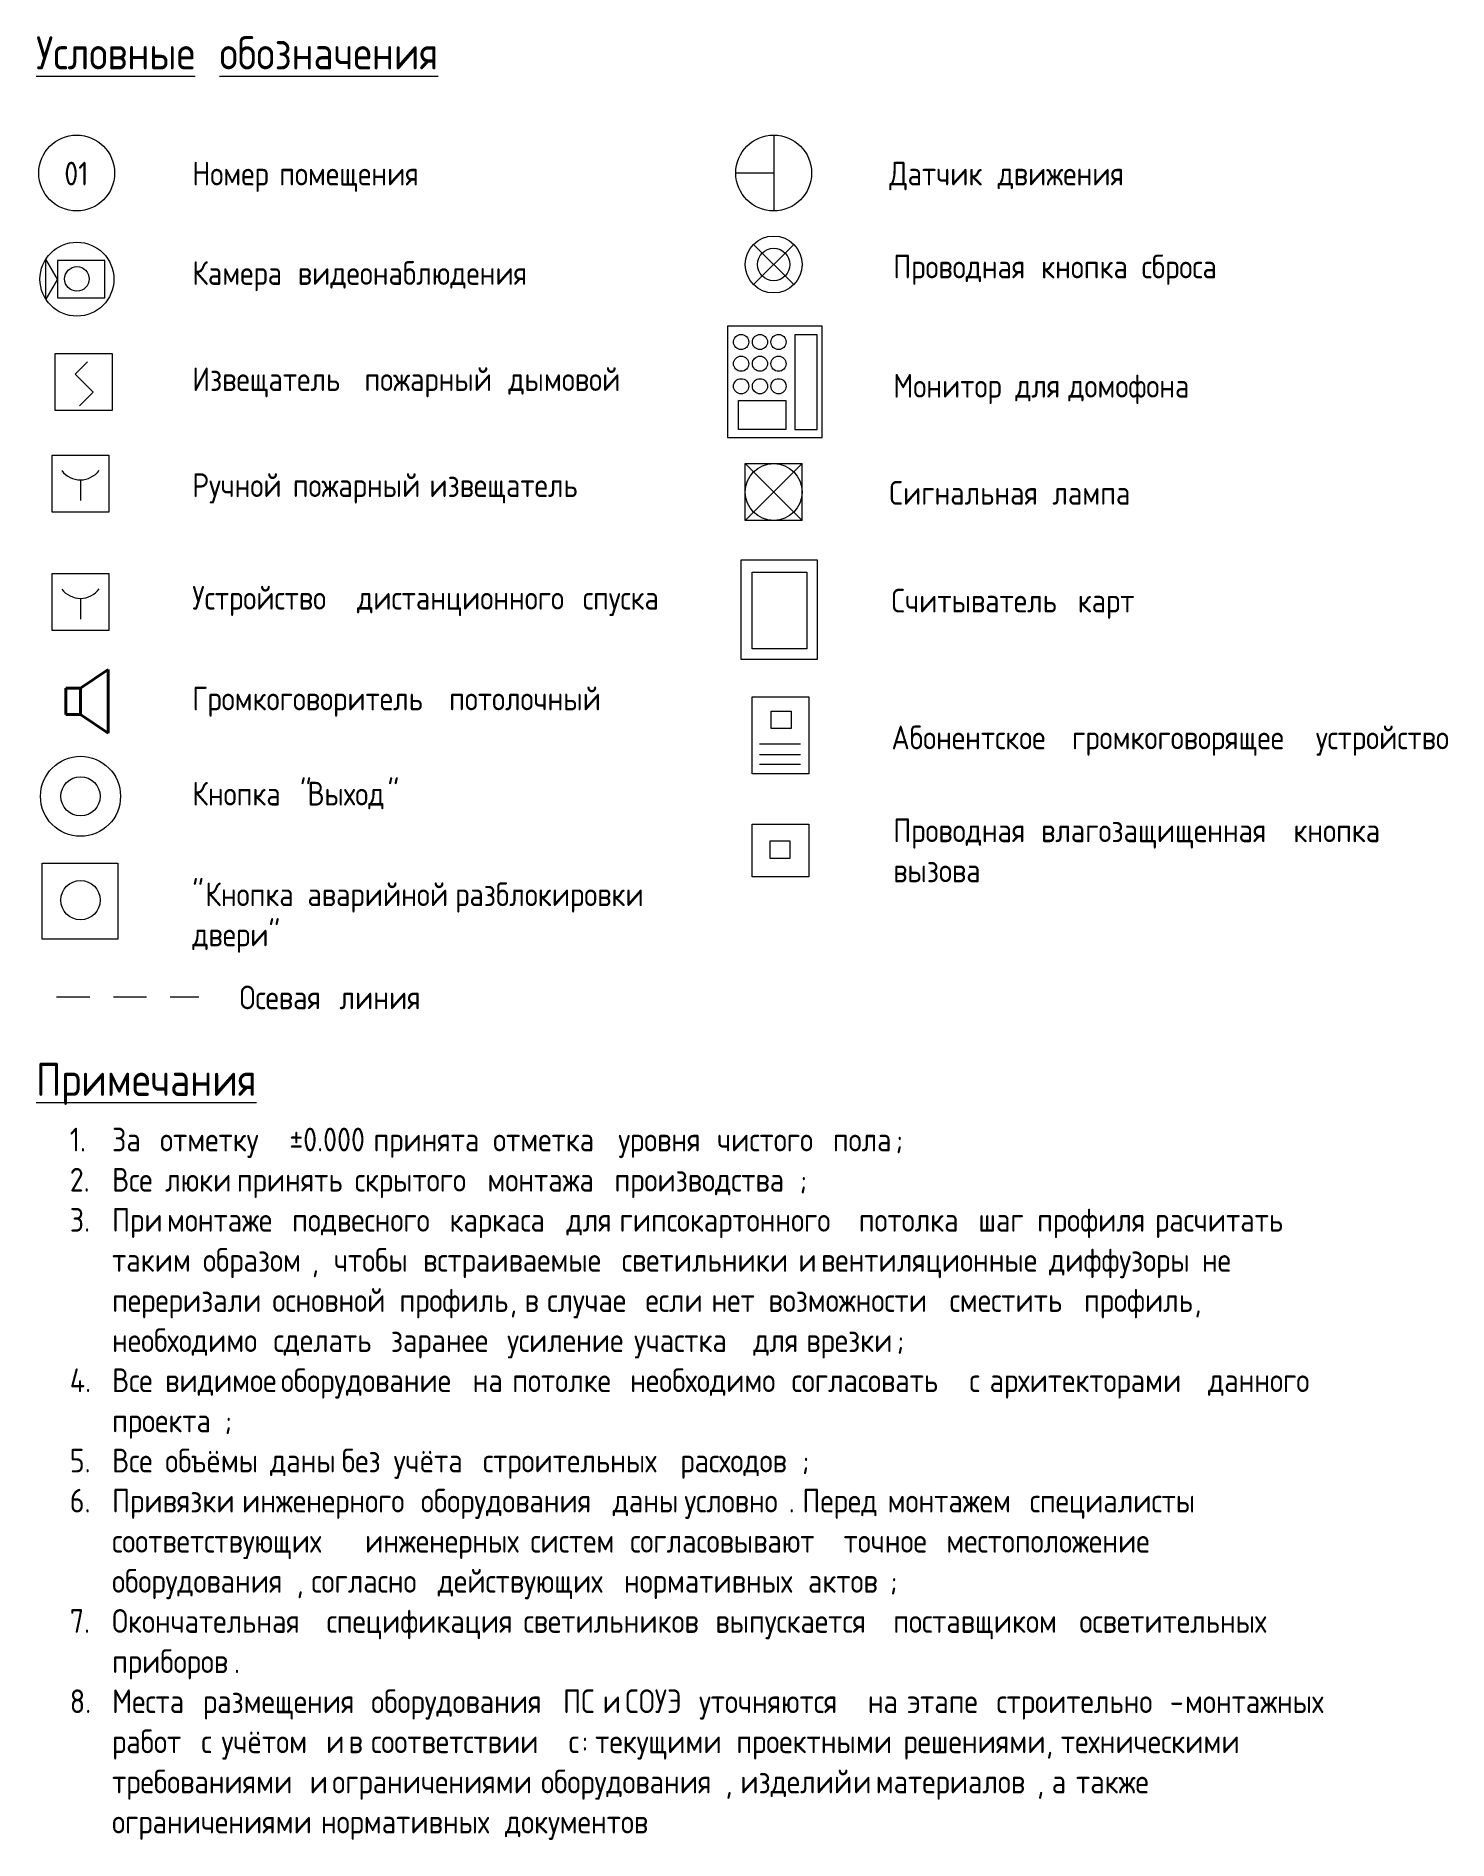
# Model space of a CAD drawing. Header units: millimetres. Extents: x -3917 to 185442, y -8553 to 29000.
# Drawn here: x 38728.3 to 38877.3, y 2999.4 to 3189.7 of the extents above; entities that cross this region are included whole.
import ezdxf

# ---------------------------------------------------------------- set-up
doc = ezdxf.new("R2010")
doc.units = ezdxf.units.MM
doc.linetypes.add('01 Штриховая _4 мм_', pattern=[6, 3.5, -2.5])
for name, color, linetype, lineweight in [('A-DETL', 7, 'Continuous', 9), ('A-DETL-3', 7, '01 Штриховая _4 мм_', 9), ('A-DETL-4', 7, 'Continuous', 40), ('A-DETL-5', 7, 'Continuous', 20), ('G-ANNO-TEXT', 7, 'Continuous', 9)]:
    doc.layers.add(name, color=color, linetype=linetype, lineweight=lineweight)
doc.layers.add('A-DETL-6', color=7, linetype='Continuous', lineweight=9, true_color=0x008040)
doc.styles.add('GOST Common_2', font='GOST_Common.ttf', dxfattribs={"width": 0.9, "height": 3.5})
doc.styles.add('GOST Common_3', font='GOST_Common.ttf', dxfattribs={"width": 0.9, "height": 2.5})

msp = doc.modelspace()

# ---------------------------------------------------------------- texts
at = {"layer": 'G-ANNO-TEXT', "attachment_point": 1}
for s, insert, char_height, width, style in [('\\LУсловные', (38728.33, 3189.7), 3.5, 22.1506, 'GOST Common_2'), ('\\L\\fGOST Common|b0|i0|c204|p34|;\\W.9;\\L ', (38746.61, 3189.7), 3.5, 1.2987, 'GOST Common_2'), ('\\Lобозначения', (38747.68, 3189.7), 3.5, 30.1595, 'GOST Common_2'), ('01', (38731.31, 3176.46), 2.5, 3.319, 'GOST Common_3'), ('Номер', (38744.81, 3176.46), 2.5, 10.1734, 'GOST Common_3'), ('\\fGOST Common|b0|i0|c204|p34|;\\W.9; ', (38753.21, 3176.46), 2.5, 0.938, 'GOST Common_3'), ('помещения', (38753.98, 3176.46), 2.5, 18.543, 'GOST Common_3'), ('Датчик', (38818.33, 3176.46), 2.5, 12.9152, 'GOST Common_3'), ('\\fGOST Common|b0|i0|c204|p34|;\\W.9; ', (38828.99, 3176.46), 2.5, 0.938, 'GOST Common_3'), ('движения', (38829.76, 3176.46), 2.5, 16.0899, 'GOST Common_3'), ('Камера', (38744.81, 3165.97), 2.5, 12.5544, 'GOST Common_3'), ('\\fGOST Common|b0|i0|c204|p34|;\\W.9; ', (38755.17, 3165.97), 2.5, 0.938, 'GOST Common_3'), ('видеонаблюдения', (38755.94, 3165.97), 2.5, 29.8709, 'GOST Common_3'), ('Проводная', (38818.75, 3166.65), 2.5, 17.9658, 'GOST Common_3'), ('\\fGOST Common|b0|i0|c204|p34|;\\W.9; ', (38833.58, 3166.65), 2.5, 0.938, 'GOST Common_3'), ('кнопка', (38834.35, 3166.65), 2.5, 11.9051, 'GOST Common_3'), ('\\fGOST Common|b0|i0|c204|p34|;\\W.9; ', (38844.17, 3166.65), 2.5, 0.938, 'GOST Common_3'), ('сброса', (38844.95, 3166.65), 2.5, 11.3278, 'GOST Common_3'), ('\\fGOST Common|b0|i0|c204|p34|;\\W.9; ', (38744.81, 3161.74), 2.5, 0.938, 'GOST Common_3'), ('Извещатель', (38744.81, 3154.77), 2.5, 21.0683, 'GOST Common_3'), ('\\fGOST Common|b0|i0|c204|p34|;\\W.9; ', (38762.19, 3154.77), 2.5, 0.938, 'GOST Common_3'), ('пожарный', (38762.97, 3154.77), 2.5, 16.5228, 'GOST Common_3'), ('дымовой', (38778.15, 3154.77), 2.5, 14.0696, 'GOST Common_3'), ('Монитор', (38818.75, 3154.07), 2.5, 14.6468, 'GOST Common_3'), ('\\fGOST Common|b0|i0|c204|p34|;\\W.9; ', (38830.84, 3154.07), 2.5, 0.938, 'GOST Common_3'), ('\\fGOST Common|b0|i0|c204|p34|;\\W.9; ', (38836.43, 3154.07), 2.5, 0.938, 'GOST Common_3'), ('домофона', (38837.21, 3154.07), 2.5, 16.5228, 'GOST Common_3'), ('для', (38831.61, 3154.07), 2.5, 5.8443, 'GOST Common_3'), ('Ручной', (38744.81, 3143.58), 2.5, 11.9051, 'GOST Common_3'), ('\\fGOST Common|b0|i0|c204|p34|;\\W.9; ', (38754.63, 3143.58), 2.5, 0.938, 'GOST Common_3'), ('пожарный', (38755.41, 3143.58), 2.5, 16.5228, 'GOST Common_3'), ('\\fGOST Common|b0|i0|c204|p34|;\\W.9; ', (38769.04, 3143.58), 2.5, 0.938, 'GOST Common_3'), ('извещатель', (38769.81, 3143.58), 2.5, 20.8519, 'GOST Common_3'), ('\\fGOST Common|b0|i0|c204|p34|;\\W.9; ', (38787.02, 3143.58), 2.5, 0.938, 'GOST Common_3'), ('Сигнальная', (38818.33, 3142.77), 2.5, 19.9139, 'GOST Common_3'), ('\\fGOST Common|b0|i0|c204|p34|;\\W.9; ', (38834.76, 3142.77), 2.5, 0.938, 'GOST Common_3'), ('лампа', (38835.54, 3142.77), 2.5, 10.3899, 'GOST Common_3'), ('Устройство', (38744.81, 3131.7), 2.5, 20.1304, 'GOST Common_3'), ('\\fGOST Common|b0|i0|c204|p34|;\\W.9; ', (38761.42, 3131.7), 2.5, 0.938, 'GOST Common_3'), ('\\fGOST Common|b0|i0|c204|p34|;\\W.9; ', (38785.23, 3131.7), 2.5, 0.938, 'GOST Common_3'), ('Считыватель', (38818.56, 3131.4), 2.5, 22.8721, 'GOST Common_3'), ('\\fGOST Common|b0|i0|c204|p34|;\\W.9; ', (38837.44, 3131.4), 2.5, 0.938, 'GOST Common_3'), ('дистанционного', (38762.19, 3131.7), 2.5, 27.9228, 'GOST Common_3'), ('спуска', (38786.01, 3131.7), 2.5, 11.3278, 'GOST Common_3'), ('карт', (38838.21, 3131.4), 2.5, 8.5139, 'GOST Common_3'), ('Громкоговоритель', (38744.81, 3121.07), 2.5, 31.8911, 'GOST Common_3'), ('\\fGOST Common|b0|i0|c204|p34|;\\W.9; ', (38771.12, 3121.07), 2.5, 0.938, 'GOST Common_3'), ('потолочный', (38771.9, 3121.07), 2.5, 20.2025, 'GOST Common_3'), ('Абонентское', (38818.56, 3116.96), 2.5, 22.1506, 'GOST Common_3'), ('\\fGOST Common|b0|i0|c204|p34|;\\W.9; ', (38836.84, 3116.96), 2.5, 0.938, 'GOST Common_3'), ('громкоговорящее', (38837.61, 3116.96), 2.5, 30.2316, 'GOST Common_3'), ('\\fGOST Common|b0|i0|c204|p34|;\\W.9; ', (38862.56, 3116.96), 2.5, 0.938, 'GOST Common_3'), ('устройство', (38863.33, 3116.96), 2.5, 19.9139, 'GOST Common_3'), ('Кнопка', (38744.81, 3111.03), 2.5, 12.1215, 'GOST Common_3'), (' "', (38754.81, 3111.03), 2.5, 2.5975, 'GOST Common_3'), ('Выход', (38756.96, 3111.03), 2.5, 10.2456, 'GOST Common_3'), ('\\fGOST Common|b0|i0|c204|p34|;\\W.9;"', (38765.41, 3111.03), 2.5, 1.6595, 'GOST Common_3'), ('Проводная', (38818.75, 3107.16), 2.5, 17.9658, 'GOST Common_3'), ('\\fGOST Common|b0|i0|c204|p34|;\\W.9; ', (38833.58, 3107.16), 2.5, 0.938, 'GOST Common_3'), ('влагозащищенная', (38834.35, 3107.16), 2.5, 31.3139, 'GOST Common_3'), ('\\fGOST Common|b0|i0|c204|p34|;\\W.9; ', (38860.19, 3107.16), 2.5, 0.938, 'GOST Common_3'), ('кнопка', (38860.96, 3107.16), 2.5, 11.9051, 'GOST Common_3'), ('\\fGOST Common|b0|i0|c204|p34|;\\W.9; ', (38870.78, 3107.16), 2.5, 0.938, 'GOST Common_3'), ('\\fGOST Common|b0|i0|c204|p34|;\\W.9;"', (38744.81, 3100.41), 2.5, 1.6595, 'GOST Common_3'), ('вызова', (38818.75, 3102.93), 2.5, 11.9772, 'GOST Common_3'), ('Кнопка', (38746.18, 3100.41), 2.5, 12.1215, 'GOST Common_3'), ('\\fGOST Common|b0|i0|c204|p34|;\\W.9; ', (38756.18, 3100.41), 2.5, 0.938, 'GOST Common_3'), ('аварийной', (38756.96, 3100.41), 2.5, 17.9658, 'GOST Common_3'), ('\\fGOST Common|b0|i0|c204|p34|;\\W.9; ', (38771.78, 3100.41), 2.5, 0.938, 'GOST Common_3'), ('разблокировки', (38772.55, 3100.41), 2.5, 25.3975, 'GOST Common_3'), ('\\fGOST Common|b0|i0|c204|p34|;\\W.9; ', (38793.51, 3100.41), 2.5, 0.938, 'GOST Common_3'), ('двери', (38744.81, 3096.17), 2.5, 9.7405, 'GOST Common_3'), ('\\fGOST Common|b0|i0|c204|p34|;\\W.9;"', (38752.85, 3096.17), 2.5, 1.6595, 'GOST Common_3'), ('Осевая', (38749.79, 3089.53), 2.5, 11.8329, 'GOST Common_3'), ('\\fGOST Common|b0|i0|c204|p34|;\\W.9; ', (38759.55, 3089.53), 2.5, 0.938, 'GOST Common_3'), ('линия', (38760.33, 3089.53), 2.5, 9.7405, 'GOST Common_3'), ('\\LПримечания', (38728.33, 3081.38), 3.5, 28.4278, 'GOST Common_2'), ('1.', (38731.89, 3074.53), 2.5, 5.4117, 'GOST Common_3'), ('За', (38736.35, 3074.53), 2.5, 4.257, 'GOST Common_3'), (' ±0.000 ', (38753.68, 3074.53), 2.5, 12.4101, 'GOST Common_3'), ('\\fGOST Common|b0|i0|c204|p34|;\\W.9; ', (38775.76, 3074.53), 2.5, 0.938, 'GOST Common_3'), ('\\fGOST Common|b0|i0|c204|p34|;\\W.9; ', (38788.98, 3074.53), 2.5, 0.938, 'GOST Common_3'), ('\\fGOST Common|b0|i0|c204|p34|;\\W.9; ', (38799.4, 3074.53), 2.5, 0.938, 'GOST Common_3'), ('\\fGOST Common|b0|i0|c204|p34|;\\W.9; ', (38811.6, 3074.53), 2.5, 0.938, 'GOST Common_3'), ('отметку', (38741.41, 3074.53), 2.5, 14.8633, 'GOST Common_3'), ('принята', (38763.92, 3074.53), 2.5, 14.3582, 'GOST Common_3'), ('отметка', (38776.54, 3074.53), 2.5, 15.0797, 'GOST Common_3'), ('уровня', (38789.75, 3074.53), 2.5, 11.6886, 'GOST Common_3'), ('чистого', (38800.17, 3074.53), 2.5, 13.8532, 'GOST Common_3'), ('пола', (38812.38, 3074.53), 2.5, 8.0089, 'GOST Common_3'), ('\\fGOST Common|b0|i0|c204|p34|;\\W.9;;', (38818.98, 3074.53), 2.5, 0.938, 'GOST Common_3'), ('2.', (38731.89, 3070.29), 2.5, 5.4117, 'GOST Common_3'), ('Все', (38736.35, 3070.29), 2.5, 5.8443, 'GOST Common_3'), ('\\fGOST Common|b0|i0|c204|p34|;\\W.9; ', (38741.18, 3070.29), 2.5, 0.938, 'GOST Common_3'), ('\\fGOST Common|b0|i0|c204|p34|;\\W.9; ', (38748.74, 3070.29), 2.5, 0.938, 'GOST Common_3'), ('\\fGOST Common|b0|i0|c204|p34|;\\W.9; ', (38761.18, 3070.29), 2.5, 0.938, 'GOST Common_3'), ('\\fGOST Common|b0|i0|c204|p34|;\\W.9; ', (38775.17, 3070.29), 2.5, 0.938, 'GOST Common_3'), ('\\fGOST Common|b0|i0|c204|p34|;\\W.9; ', (38788.56, 3070.29), 2.5, 0.938, 'GOST Common_3'), ('люки', (38741.95, 3070.29), 2.5, 8.2253, 'GOST Common_3'), ('принять', (38749.51, 3070.29), 2.5, 14.1418, 'GOST Common_3'), ('скрытого', (38761.95, 3070.29), 2.5, 16.0177, 'GOST Common_3'), ('монтажа', (38775.94, 3070.29), 2.5, 15.2962, 'GOST Common_3'), ('производства', (38789.34, 3070.29), 2.5, 23.6658, 'GOST Common_3'), ('\\fGOST Common|b0|i0|c204|p34|;\\W.9;;', (38808.86, 3070.29), 2.5, 0.938, 'GOST Common_3'), ('3.', (38731.89, 3066.06), 2.5, 5.4117, 'GOST Common_3'), ('При', (38736.35, 3066.06), 2.5, 6.0608, 'GOST Common_3'), ('\\fGOST Common|b0|i0|c204|p34|;\\W.9; ', (38741.35, 3066.06), 2.5, 0.938, 'GOST Common_3'), ('монтаже', (38742.13, 3066.06), 2.5, 15.0797, 'GOST Common_3'), ('\\fGOST Common|b0|i0|c204|p34|;\\W.9; ', (38754.57, 3066.06), 2.5, 0.938, 'GOST Common_3'), ('подвесного', (38755.34, 3066.06), 2.5, 19.1924, 'GOST Common_3'), ('\\fGOST Common|b0|i0|c204|p34|;\\W.9; ', (38771.18, 3066.06), 2.5, 0.938, 'GOST Common_3'), ('каркаса', (38771.95, 3066.06), 2.5, 13.9975, 'GOST Common_3'), ('\\fGOST Common|b0|i0|c204|p34|;\\W.9; ', (38783.5, 3066.06), 2.5, 0.938, 'GOST Common_3'), ('для', (38784.28, 3066.06), 2.5, 5.8443, 'GOST Common_3'), ('\\fGOST Common|b0|i0|c204|p34|;\\W.9; ', (38789.1, 3066.06), 2.5, 0.938, 'GOST Common_3'), ('гипсокартонного', (38789.87, 3066.06), 2.5, 29.6544, 'GOST Common_3'), ('\\fGOST Common|b0|i0|c204|p34|;\\W.9; ', (38814.34, 3066.06), 2.5, 0.938, 'GOST Common_3'), ('потолка', (38815.11, 3066.06), 2.5, 14.3582, 'GOST Common_3'), ('\\fGOST Common|b0|i0|c204|p34|;\\W.9; ', (38826.96, 3066.06), 2.5, 0.938, 'GOST Common_3'), ('шаг', (38827.73, 3066.06), 2.5, 6.5658, 'GOST Common_3'), ('\\fGOST Common|b0|i0|c204|p34|;\\W.9; ', (38833.15, 3066.06), 2.5, 0.938, 'GOST Common_3'), ('профиля', (38833.93, 3066.06), 2.5, 14.1418, 'GOST Common_3'), ('\\fGOST Common|b0|i0|c204|p34|;\\W.9; ', (38845.59, 3066.06), 2.5, 0.938, 'GOST Common_3'), ('расчитать', (38846.37, 3066.06), 2.5, 18.6873, 'GOST Common_3'), ('\\fGOST Common|b0|i0|c204|p34|;\\W.9; ', (38861.79, 3066.06), 2.5, 0.938, 'GOST Common_3'), ('таким', (38736.35, 3061.83), 2.5, 10.6785, 'GOST Common_3'), ('\\fGOST Common|b0|i0|c204|p34|;\\W.9; ', (38745.16, 3061.83), 2.5, 0.938, 'GOST Common_3'), ('образом', (38745.94, 3061.83), 2.5, 13.9253, 'GOST Common_3'), ('чтобы', (38759.75, 3061.83), 2.5, 10.462, 'GOST Common_3'), ('\\fGOST Common|b0|i0|c204|p34|;\\W.9; ', (38768.38, 3061.83), 2.5, 0.938, 'GOST Common_3'), ('встраиваемые', (38769.16, 3061.83), 2.5, 24.4595, 'GOST Common_3'), ('\\fGOST Common|b0|i0|c204|p34|;\\W.9; ', (38789.34, 3061.83), 2.5, 0.938, 'GOST Common_3'), ('светильники', (38790.11, 3061.83), 2.5, 21.6456, 'GOST Common_3'), ('\\fGOST Common|b0|i0|c204|p34|;\\W.9; ', (38807.97, 3061.83), 2.5, 0.938, 'GOST Common_3'), ('\\fGOST Common|b0|i0|c204|p34|;\\W.9;и', (38808.74, 3061.83), 2.5, 1.9481, 'GOST Common_3'), ('\\fGOST Common|b0|i0|c204|p34|;\\W.9; ', (38810.35, 3061.83), 2.5, 0.938, 'GOST Common_3'), ('вентиляционные', (38811.13, 3061.83), 2.5, 28.2114, 'GOST Common_3'), ('\\fGOST Common|b0|i0|c204|p34|;\\W.9; ', (38834.4, 3061.83), 2.5, 0.938, 'GOST Common_3'), ('диффузоры', (38835.18, 3061.83), 2.5, 18.6152, 'GOST Common_3'), ('\\fGOST Common|b0|i0|c204|p34|;\\W.9; ', (38850.53, 3061.83), 2.5, 0.938, 'GOST Common_3'), ('не', (38851.31, 3061.83), 2.5, 3.8962, 'GOST Common_3'), ('\\fGOST Common|b0|i0|c204|p34|;\\W.9; ', (38854.52, 3061.83), 2.5, 0.938, 'GOST Common_3'), (',  ', (38757.43, 3061.83), 2.5, 2.8139, 'GOST Common_3'), ('переризали', (38736.35, 3057.59), 2.5, 19.5532, 'GOST Common_3'), ('\\fGOST Common|b0|i0|c204|p34|;\\W.9; ', (38752.49, 3057.59), 2.5, 0.938, 'GOST Common_3'), ('основной', (38753.26, 3057.59), 2.5, 15.2962, 'GOST Common_3'), ('\\fGOST Common|b0|i0|c204|p34|;\\W.9; ', (38765.88, 3057.59), 2.5, 0.938, 'GOST Common_3'), ('профиль', (38766.66, 3057.59), 2.5, 14.1418, 'GOST Common_3'), ('\\fGOST Common|b0|i0|c204|p34|;\\W.9; ', (38781.48, 3057.59), 2.5, 0.938, 'GOST Common_3'), ('\\fGOST Common|b0|i0|c204|p34|;\\W.9; ', (38791.84, 3057.59), 2.5, 0.938, 'GOST Common_3'), ('\\fGOST Common|b0|i0|c204|p34|;\\W.9; ', (38798.8, 3057.59), 2.5, 0.938, 'GOST Common_3'), ('\\fGOST Common|b0|i0|c204|p34|;\\W.9; ', (38804.81, 3057.59), 2.5, 0.938, 'GOST Common_3'), ('возможности', (38805.59, 3057.59), 2.5, 22.2228, 'GOST Common_3'), ('\\fGOST Common|b0|i0|c204|p34|;\\W.9; ', (38823.92, 3057.59), 2.5, 0.938, 'GOST Common_3'), ('\\fGOST Common|b0|i0|c204|p34|;\\W.9; ', (38838.09, 3057.59), 2.5, 0.938, 'GOST Common_3'), ('профиль', (38838.87, 3057.59), 2.5, 14.1418, 'GOST Common_3'), (', ', (38778.32, 3057.59), 2.5, 1.8759, 'GOST Common_3'), ('\\fGOST Common|b0|i0|c204|p34|;\\W.9;в', (38779.87, 3057.59), 2.5, 1.9481, 'GOST Common_3'), ('случае', (38782.25, 3057.59), 2.5, 11.6165, 'GOST Common_3'), ('если', (38792.61, 3057.59), 2.5, 7.5038, 'GOST Common_3'), ('нет', (38799.58, 3057.59), 2.5, 6.3494, 'GOST Common_3'), ('сместить', (38824.7, 3057.59), 2.5, 16.2342, 'GOST Common_3'), (', ', (38850.53, 3057.59), 2.5, 1.8759, 'GOST Common_3'), ('необходимо', (38736.35, 3053.36), 2.5, 19.6975, 'GOST Common_3'), ('\\fGOST Common|b0|i0|c204|p34|;\\W.9; ', (38752.61, 3053.36), 2.5, 0.938, 'GOST Common_3'), ('\\fGOST Common|b0|i0|c204|p34|;\\W.9; ', (38764.99, 3053.36), 2.5, 0.938, 'GOST Common_3'), ('\\fGOST Common|b0|i0|c204|p34|;\\W.9; ', (38777.25, 3053.36), 2.5, 0.938, 'GOST Common_3'), ('\\fGOST Common|b0|i0|c204|p34|;\\W.9; ', (38790.65, 3053.36), 2.5, 0.938, 'GOST Common_3'), ('\\fGOST Common|b0|i0|c204|p34|;\\W.9; ', (38803.21, 3053.36), 2.5, 0.938, 'GOST Common_3'), ('\\fGOST Common|b0|i0|c204|p34|;\\W.9; ', (38808.8, 3053.36), 2.5, 0.938, 'GOST Common_3'), ('сделать', (38753.38, 3053.36), 2.5, 14.0696, 'GOST Common_3'), ('заранее', (38765.76, 3053.36), 2.5, 13.9253, 'GOST Common_3'), ('усиление', (38778.03, 3053.36), 2.5, 15.2962, 'GOST Common_3'), ('участка', (38791.42, 3053.36), 2.5, 14.2861, 'GOST Common_3'), ('для', (38803.98, 3053.36), 2.5, 5.8443, 'GOST Common_3'), ('врезки', (38809.58, 3053.36), 2.5, 11.5443, 'GOST Common_3'), ('\\fGOST Common|b0|i0|c204|p34|;\\W.9;;', (38819.1, 3053.36), 2.5, 0.938, 'GOST Common_3'), ('4.', (38731.89, 3049.13), 2.5, 5.4117, 'GOST Common_3'), ('Все', (38736.35, 3049.13), 2.5, 5.8443, 'GOST Common_3'), ('\\fGOST Common|b0|i0|c204|p34|;\\W.9; ', (38741.18, 3049.13), 2.5, 0.938, 'GOST Common_3'), ('видимое', (38741.95, 3049.13), 2.5, 13.8532, 'GOST Common_3'), ('\\fGOST Common|b0|i0|c204|p34|;\\W.9; ', (38753.38, 3049.13), 2.5, 0.938, 'GOST Common_3'), ('оборудование', (38754.15, 3049.13), 2.5, 23.5937, 'GOST Common_3'), ('\\fGOST Common|b0|i0|c204|p34|;\\W.9; ', (38773.62, 3049.13), 2.5, 0.938, 'GOST Common_3'), ('на', (38774.39, 3049.13), 2.5, 4.1127, 'GOST Common_3'), ('\\fGOST Common|b0|i0|c204|p34|;\\W.9; ', (38777.79, 3049.13), 2.5, 0.938, 'GOST Common_3'), ('потолке', (38778.56, 3049.13), 2.5, 14.1418, 'GOST Common_3'), ('\\fGOST Common|b0|i0|c204|p34|;\\W.9; ', (38790.23, 3049.13), 2.5, 0.938, 'GOST Common_3'), ('необходимо', (38791, 3049.13), 2.5, 19.6975, 'GOST Common_3'), ('\\fGOST Common|b0|i0|c204|p34|;\\W.9; ', (38807.26, 3049.13), 2.5, 0.938, 'GOST Common_3'), ('согласовать', (38808.03, 3049.13), 2.5, 21.7899, 'GOST Common_3'), ('\\fGOST Common|b0|i0|c204|p34|;\\W.9; ', (38826.01, 3049.13), 2.5, 0.938, 'GOST Common_3'), ('\\fGOST Common|b0|i0|c204|p34|;\\W.9;с', (38826.78, 3049.13), 2.5, 1.6595, 'GOST Common_3'), ('\\fGOST Common|b0|i0|c204|p34|;\\W.9; ', (38828.15, 3049.13), 2.5, 0.938, 'GOST Common_3'), ('архитекторами', (38828.92, 3049.13), 2.5, 26.9848, 'GOST Common_3'), ('\\fGOST Common|b0|i0|c204|p34|;\\W.9; ', (38851.19, 3049.13), 2.5, 0.938, 'GOST Common_3'), ('данного', (38851.96, 3049.13), 2.5, 13.8532, 'GOST Common_3'), ('\\fGOST Common|b0|i0|c204|p34|;\\W.9; ', (38863.39, 3049.13), 2.5, 0.938, 'GOST Common_3'), ('проекта', (38736.35, 3044.89), 2.5, 14.3582, 'GOST Common_3'), ('\\fGOST Common|b0|i0|c204|p34|;\\W.9;;', (38748.2, 3044.89), 2.5, 0.938, 'GOST Common_3'), ('5.', (38731.89, 3040.66), 2.5, 5.4117, 'GOST Common_3'), ('Все', (38736.35, 3040.66), 2.5, 5.8443, 'GOST Common_3'), ('\\fGOST Common|b0|i0|c204|p34|;\\W.9; ', (38741.18, 3040.66), 2.5, 0.938, 'GOST Common_3'), ('объёмы', (38741.95, 3040.66), 2.5, 12.4823, 'GOST Common_3'), ('\\fGOST Common|b0|i0|c204|p34|;\\W.9; ', (38752.25, 3040.66), 2.5, 0.938, 'GOST Common_3'), ('даны', (38753.02, 3040.66), 2.5, 8.2253, 'GOST Common_3'), ('\\fGOST Common|b0|i0|c204|p34|;\\W.9; ', (38759.81, 3040.66), 2.5, 0.938, 'GOST Common_3'), ('без', (38760.58, 3040.66), 2.5, 5.7, 'GOST Common_3'), ('\\fGOST Common|b0|i0|c204|p34|;\\W.9; ', (38765.29, 3040.66), 2.5, 0.938, 'GOST Common_3'), ('учёта', (38766.06, 3040.66), 2.5, 10.462, 'GOST Common_3'), ('\\fGOST Common|b0|i0|c204|p34|;\\W.9; ', (38774.69, 3040.66), 2.5, 0.938, 'GOST Common_3'), ('строительных', (38775.47, 3040.66), 2.5, 24.3152, 'GOST Common_3'), ('\\fGOST Common|b0|i0|c204|p34|;\\W.9; ', (38795.53, 3040.66), 2.5, 0.938, 'GOST Common_3'), ('расходов', (38796.3, 3040.66), 2.5, 15.5127, 'GOST Common_3'), ('\\fGOST Common|b0|i0|c204|p34|;\\W.9;;', (38809.1, 3040.66), 2.5, 0.938, 'GOST Common_3'), ('6.', (38731.89, 3036.43), 2.5, 5.4117, 'GOST Common_3'), ('Привязки', (38736.35, 3036.43), 2.5, 15.657, 'GOST Common_3'), ('\\fGOST Common|b0|i0|c204|p34|;\\W.9; ', (38749.27, 3036.43), 2.5, 0.938, 'GOST Common_3'), ('\\fGOST Common|b0|i0|c204|p34|;\\W.9; ', (38768.14, 3036.43), 2.5, 0.938, 'GOST Common_3'), ('оборудования', (38768.92, 3036.43), 2.5, 23.5937, 'GOST Common_3'), ('\\fGOST Common|b0|i0|c204|p34|;\\W.9; ', (38788.38, 3036.43), 2.5, 0.938, 'GOST Common_3'), ('\\fGOST Common|b0|i0|c204|p34|;\\W.9; ', (38795.94, 3036.43), 2.5, 0.938, 'GOST Common_3'), ('Перед', (38809.16, 3036.43), 2.5, 9.957, 'GOST Common_3'), ('\\fGOST Common|b0|i0|c204|p34|;\\W.9; ', (38817.38, 3036.43), 2.5, 0.938, 'GOST Common_3'), ('\\fGOST Common|b0|i0|c204|p34|;\\W.9; ', (38832.38, 3036.43), 2.5, 0.938, 'GOST Common_3'), ('\\fGOST Common|b0|i0|c204|p34|;\\W.9; ', (38851.31, 3036.43), 2.5, 0.938, 'GOST Common_3'), ('инженерного', (38750.05, 3036.43), 2.5, 21.9342, 'GOST Common_3'), ('даны', (38789.16, 3036.43), 2.5, 8.2253, 'GOST Common_3'), ('условно', (38796.72, 3036.43), 2.5, 13.3481, 'GOST Common_3'), ('. ', (38807.73, 3036.43), 2.5, 1.7316, 'GOST Common_3'), ('монтажем', (38818.15, 3036.43), 2.5, 17.2443, 'GOST Common_3'), ('специалисты', (38833.15, 3036.43), 2.5, 22.0063, 'GOST Common_3'), ('\\fGOST Common|b0|i0|c204|p34|;\\W.9; ', (38762.25, 3032.19), 2.5, 0.938, 'GOST Common_3'), ('\\fGOST Common|b0|i0|c204|p34|;\\W.9; ', (38779.69, 3032.19), 2.5, 0.938, 'GOST Common_3'), ('\\fGOST Common|b0|i0|c204|p34|;\\W.9; ', (38790.23, 3032.19), 2.5, 0.938, 'GOST Common_3'), ('\\fGOST Common|b0|i0|c204|p34|;\\W.9; ', (38812.73, 3032.19), 2.5, 0.938, 'GOST Common_3'), ('\\fGOST Common|b0|i0|c204|p34|;\\W.9; ', (38823.57, 3032.19), 2.5, 0.938, 'GOST Common_3'), ('\\fGOST Common|b0|i0|c204|p34|;\\W.9; ', (38847.62, 3032.19), 2.5, 0.938, 'GOST Common_3'), ('соответствующих', (38736.35, 3032.19), 2.5, 31.3861, 'GOST Common_3'), ('инженерных', (38763.02, 3032.19), 2.5, 20.2025, 'GOST Common_3'), ('систем', (38780.47, 3032.19), 2.5, 11.8329, 'GOST Common_3'), ('согласовывают', (38791, 3032.19), 2.5, 26.3354, 'GOST Common_3'), ('точное', (38813.51, 3032.19), 2.5, 12.1937, 'GOST Common_3'), ('местоположение', (38824.34, 3032.19), 2.5, 28.2114, 'GOST Common_3'), ('оборудования', (38736.35, 3027.96), 2.5, 23.5937, 'GOST Common_3'), ('согласно', (38757.37, 3027.96), 2.5, 15.224, 'GOST Common_3'), ('\\fGOST Common|b0|i0|c204|p34|;\\W.9; ', (38769.93, 3027.96), 2.5, 0.938, 'GOST Common_3'), ('действующих', (38770.7, 3027.96), 2.5, 22.8721, 'GOST Common_3'), ('\\fGOST Common|b0|i0|c204|p34|;\\W.9; ', (38789.57, 3027.96), 2.5, 0.938, 'GOST Common_3'), ('нормативных', (38790.35, 3027.96), 2.5, 22.5835, 'GOST Common_3'), ('\\fGOST Common|b0|i0|c204|p34|;\\W.9; ', (38808.98, 3027.96), 2.5, 0.938, 'GOST Common_3'), ('актов', (38809.76, 3027.96), 2.5, 10.462, 'GOST Common_3'), ('\\fGOST Common|b0|i0|c204|p34|;\\W.9;;', (38818.39, 3027.96), 2.5, 0.938, 'GOST Common_3'), (', ', (38755.82, 3027.96), 2.5, 1.8759, 'GOST Common_3'), ('7.', (38731.89, 3023.73), 2.5, 5.4117, 'GOST Common_3'), ('Окончательная', (38736.35, 3023.73), 2.5, 26.4797, 'GOST Common_3'), ('\\fGOST Common|b0|i0|c204|p34|;\\W.9; ', (38758.2, 3023.73), 2.5, 0.938, 'GOST Common_3'), ('спецификация', (38758.98, 3023.73), 2.5, 24.243, 'GOST Common_3'), ('\\fGOST Common|b0|i0|c204|p34|;\\W.9; ', (38778.98, 3023.73), 2.5, 0.938, 'GOST Common_3'), ('светильников', (38779.75, 3023.73), 2.5, 23.5937, 'GOST Common_3'), ('\\fGOST Common|b0|i0|c204|p34|;\\W.9; ', (38799.22, 3023.73), 2.5, 0.938, 'GOST Common_3'), ('выпускается', (38799.99, 3023.73), 2.5, 21.7899, 'GOST Common_3'), ('\\fGOST Common|b0|i0|c204|p34|;\\W.9; ', (38817.97, 3023.73), 2.5, 0.938, 'GOST Common_3'), ('поставщиком', (38818.75, 3023.73), 2.5, 22.8721, 'GOST Common_3'), ('\\fGOST Common|b0|i0|c204|p34|;\\W.9; ', (38837.62, 3023.73), 2.5, 0.938, 'GOST Common_3'), ('осветительных', (38838.39, 3023.73), 2.5, 26.2633, 'GOST Common_3'), ('\\fGOST Common|b0|i0|c204|p34|;\\W.9; ', (38860.06, 3023.73), 2.5, 0.938, 'GOST Common_3'), ('приборов', (38736.35, 3019.49), 2.5, 15.5848, 'GOST Common_3'), ('\\fGOST Common|b0|i0|c204|p34|;\\W.9;.', (38749.21, 3019.49), 2.5, 0.7937, 'GOST Common_3'), ('8.', (38731.89, 3015.26), 2.5, 5.4117, 'GOST Common_3'), ('Места', (38736.35, 3015.26), 2.5, 10.6785, 'GOST Common_3'), ('\\fGOST Common|b0|i0|c204|p34|;\\W.9; ', (38745.16, 3015.26), 2.5, 0.938, 'GOST Common_3'), ('\\fGOST Common|b0|i0|c204|p34|;\\W.9; ', (38762.9, 3015.26), 2.5, 0.938, 'GOST Common_3'), ('оборудования', (38763.68, 3015.26), 2.5, 23.5937, 'GOST Common_3'), ('\\fGOST Common|b0|i0|c204|p34|;\\W.9; ', (38783.15, 3015.26), 2.5, 0.938, 'GOST Common_3'), ('ПС', (38783.92, 3015.26), 2.5, 4.1127, 'GOST Common_3'), ('\\fGOST Common|b0|i0|c204|p34|;\\W.9; ', (38787.31, 3015.26), 2.5, 0.938, 'GOST Common_3'), ('\\fGOST Common|b0|i0|c204|p34|;\\W.9; ', (38789.69, 3015.26), 2.5, 0.938, 'GOST Common_3'), ('СОУЭ', (38790.47, 3015.26), 2.5, 8.5139, 'GOST Common_3'), ('\\fGOST Common|b0|i0|c204|p34|;\\W.9; ', (38797.49, 3015.26), 2.5, 0.938, 'GOST Common_3'), ('\\fGOST Common|b0|i0|c204|p34|;\\W.9; ', (38815.29, 3015.26), 2.5, 0.938, 'GOST Common_3'), ('\\fGOST Common|b0|i0|c204|p34|;\\W.9; ', (38819.46, 3015.26), 2.5, 0.938, 'GOST Common_3'), ('\\fGOST Common|b0|i0|c204|p34|;\\W.9; ', (38828.87, 3015.26), 2.5, 0.938, 'GOST Common_3'), ('\\fGOST Common|b0|i0|c204|p34|;\\W.9; ', (38865.36, 3015.26), 2.5, 0.938, 'GOST Common_3'), ('размещения', (38745.94, 3015.26), 2.5, 20.5633, 'GOST Common_3'), ('\\fGOST Common|b0|i0|c204|p34|;\\W.9;и', (38788.09, 3015.26), 2.5, 1.9481, 'GOST Common_3'), ('уточняются', (38798.27, 3015.26), 2.5, 20.6354, 'GOST Common_3'), ('на', (38816.07, 3015.26), 2.5, 4.1127, 'GOST Common_3'), ('этапе', (38820.23, 3015.26), 2.5, 10.462, 'GOST Common_3'), ('строительно', (38829.64, 3015.26), 2.5, 22.1506, 'GOST Common_3'), ('\\fGOST Common|b0|i0|c204|p34|;\\W.9;-', (38847.92, 3015.26), 2.5, 1.9481, 'GOST Common_3'), ('монтажных', (38849.52, 3015.26), 2.5, 19.1924, 'GOST Common_3'), ('работ', (38736.35, 3011.03), 2.5, 10.462, 'GOST Common_3'), ('\\fGOST Common|b0|i0|c204|p34|;\\W.9; ', (38744.99, 3011.03), 2.5, 0.938, 'GOST Common_3'), ('\\fGOST Common|b0|i0|c204|p34|;\\W.9;с', (38745.76, 3011.03), 2.5, 1.6595, 'GOST Common_3'), ('\\fGOST Common|b0|i0|c204|p34|;\\W.9; ', (38747.13, 3011.03), 2.5, 0.938, 'GOST Common_3'), ('учётом', (38747.9, 3011.03), 2.5, 12.4101, 'GOST Common_3'), ('\\fGOST Common|b0|i0|c204|p34|;\\W.9; ', (38758.14, 3011.03), 2.5, 0.938, 'GOST Common_3'), ('\\fGOST Common|b0|i0|c204|p34|;\\W.9;и', (38758.92, 3011.03), 2.5, 1.9481, 'GOST Common_3'), ('\\fGOST Common|b0|i0|c204|p34|;\\W.9; ', (38760.52, 3011.03), 2.5, 0.938, 'GOST Common_3'), ('\\fGOST Common|b0|i0|c204|p34|;\\W.9;в', (38761.3, 3011.03), 2.5, 1.9481, 'GOST Common_3'), ('\\fGOST Common|b0|i0|c204|p34|;\\W.9; ', (38762.9, 3011.03), 2.5, 0.938, 'GOST Common_3'), ('соответствии', (38763.68, 3011.03), 2.5, 24.3152, 'GOST Common_3'), ('\\fGOST Common|b0|i0|c204|p34|;\\W.9; ', (38783.74, 3011.03), 2.5, 0.938, 'GOST Common_3'), ('\\fGOST Common|b0|i0|c204|p34|;\\W.9;с', (38784.51, 3011.03), 2.5, 1.6595, 'GOST Common_3'), (': ', (38785.88, 3011.03), 2.5, 1.7316, 'GOST Common_3'), ('текущими', (38787.31, 3011.03), 2.5, 17.1, 'GOST Common_3'), ('\\fGOST Common|b0|i0|c204|p34|;\\W.9; ', (38801.42, 3011.03), 2.5, 0.938, 'GOST Common_3'), ('проектными', (38802.2, 3011.03), 2.5, 20.419, 'GOST Common_3'), ('\\fGOST Common|b0|i0|c204|p34|;\\W.9; ', (38819.04, 3011.03), 2.5, 0.938, 'GOST Common_3'), ('решениями', (38819.82, 3011.03), 2.5, 18.2544, 'GOST Common_3'), ('техническими', (38836.43, 3011.03), 2.5, 23.8101, 'GOST Common_3'), ('\\fGOST Common|b0|i0|c204|p34|;\\W.9; ', (38856.07, 3011.03), 2.5, 0.938, 'GOST Common_3'), (', ', (38834.88, 3011.03), 2.5, 1.8759, 'GOST Common_3'), ('требованиями', (38736.35, 3006.79), 2.5, 24.3152, 'GOST Common_3'), ('\\fGOST Common|b0|i0|c204|p34|;\\W.9; ', (38756.42, 3006.79), 2.5, 0.938, 'GOST Common_3'), ('\\fGOST Common|b0|i0|c204|p34|;\\W.9;и', (38757.19, 3006.79), 2.5, 1.9481, 'GOST Common_3'), ('\\fGOST Common|b0|i0|c204|p34|;\\W.9; ', (38758.8, 3006.79), 2.5, 0.938, 'GOST Common_3'), ('ограничениями', (38759.57, 3006.79), 2.5, 25.7582, 'GOST Common_3'), ('\\fGOST Common|b0|i0|c204|p34|;\\W.9; ', (38780.82, 3006.79), 2.5, 0.938, 'GOST Common_3'), ('оборудования', (38781.6, 3006.79), 2.5, 23.5937, 'GOST Common_3'), ('изделий', (38802.61, 3006.79), 2.5, 13.4924, 'GOST Common_3'), ('\\fGOST Common|b0|i0|c204|p34|;\\W.9; ', (38813.74, 3006.79), 2.5, 0.938, 'GOST Common_3'), ('\\fGOST Common|b0|i0|c204|p34|;\\W.9;и', (38814.52, 3006.79), 2.5, 1.9481, 'GOST Common_3'), ('\\fGOST Common|b0|i0|c204|p34|;\\W.9; ', (38816.13, 3006.79), 2.5, 0.938, 'GOST Common_3'), ('материалов', (38816.9, 3006.79), 2.5, 20.6354, 'GOST Common_3'), ('\\fGOST Common|b0|i0|c204|p34|;\\W.9;а', (38835.47, 3006.79), 2.5, 2.1646, 'GOST Common_3'), ('\\fGOST Common|b0|i0|c204|p34|;\\W.9; ', (38837.26, 3006.79), 2.5, 0.938, 'GOST Common_3'), ('также', (38838.03, 3006.79), 2.5, 10.9671, 'GOST Common_3'), ('\\fGOST Common|b0|i0|c204|p34|;\\W.9; ', (38847.08, 3006.79), 2.5, 0.938, 'GOST Common_3'), (', ', (38801.06, 3006.79), 2.5, 1.8759, 'GOST Common_3'), (', ', (38833.93, 3006.79), 2.5, 1.8759, 'GOST Common_3'), ('ограничениями', (38736.35, 3002.56), 2.5, 25.7582, 'GOST Common_3'), ('\\fGOST Common|b0|i0|c204|p34|;\\W.9; ', (38757.61, 3002.56), 2.5, 0.938, 'GOST Common_3'), ('нормативных', (38758.38, 3002.56), 2.5, 22.5835, 'GOST Common_3'), ('\\fGOST Common|b0|i0|c204|p34|;\\W.9; ', (38777.01, 3002.56), 2.5, 0.938, 'GOST Common_3'), ('документов', (38777.79, 3002.56), 2.5, 20.2025, 'GOST Common_3')]:
    msp.add_mtext(s, dxfattribs=dict(at, insert=insert, char_height=char_height, width=width, style=style))

# ---------------------------------------------------------------- linework, layer by layer
at = {"layer": 'A-DETL'}
for p, q in [((38806.14, 3179.27), (38806.14, 3171.27)), ((38806.14, 3175.27), (38802.14, 3175.27)), ((38730.35, 3156.21), (38736.35, 3156.21)), ((38730.35, 3150.21), (38730.35, 3156.21)), ((38736.35, 3156.21), (38736.35, 3150.21)), ((38733.77, 3155.36), (38732.47, 3154.05)), ((38732.47, 3154.05), (38734.36, 3152.16)), ((38734.36, 3152.16), (38732.93, 3150.72)), ((38736.35, 3150.21), (38730.35, 3150.21)), ((38730.03, 3139.5), (38730.03, 3145.5)), ((38730.03, 3145.5), (38736, 3145.5)), ((38736, 3145.5), (38736, 3139.5)), ((38733.03, 3142.89), (38733.03, 3140.7)), ((38736, 3139.5), (38730.03, 3139.5)), ((38803.86, 3120.01), (38809.86, 3120.01)), ((38803.86, 3111.89), (38803.86, 3120.01)), ((38809.86, 3120.01), (38809.86, 3111.89)), ((38805.87, 3118.5), (38807.98, 3118.5)), ((38805.87, 3116.65), (38805.87, 3118.5)), ((38807.98, 3118.5), (38807.98, 3116.65)), ((38807.98, 3116.65), (38805.87, 3116.65)), ((38804.65, 3115.04), (38808.96, 3115.04)), ((38804.65, 3113.9), (38808.96, 3113.9)), ((38804.65, 3112.89), (38808.96, 3112.89)), ((38809.86, 3111.89), (38803.86, 3111.89)), ((38803.86, 3106.56), (38809.86, 3106.56)), ((38803.86, 3101.01), (38803.86, 3106.56)), ((38809.86, 3106.56), (38809.86, 3101.01)), ((38805.75, 3104.79), (38807.85, 3104.79)), ((38805.75, 3102.93), (38805.75, 3104.79)), ((38807.85, 3104.79), (38807.85, 3102.93)), ((38807.85, 3102.93), (38805.75, 3102.93)), ((38809.86, 3101.01), (38803.86, 3101.01))]:
    msp.add_line(p, q, dxfattribs=at)
for centre in [(38732.62, 3175.27), (38806.14, 3175.27)]:
    msp.add_circle(centre, 4, dxfattribs=at)
msp.add_arc((38733.01, 3145.33), 2.44, 216.7613, 324.0228, dxfattribs=at)
at = {"layer": 'A-DETL-3'}
msp.add_line((38730.49, 3088.35), (38745.49, 3088.35), dxfattribs=at)
at = {"layer": 'A-DETL-4'}
for p, q in [((38733.02, 3120.9), (38735.94, 3122.89)), ((38735.94, 3122.89), (38735.94, 3116.15)), ((38731.46, 3120.9), (38731.46, 3118.14)), ((38733.02, 3120.9), (38731.46, 3120.9)), ((38733.02, 3118.14), (38733.02, 3120.9)), ((38731.46, 3118.14), (38733.02, 3118.14)), ((38733.02, 3118.14), (38735.94, 3116.15))]:
    msp.add_line(p, q, dxfattribs=at)
at = {"layer": 'A-DETL-5'}
for p, q in [((38804.02, 3167.74), (38808.26, 3163.5)), ((38808.26, 3167.74), (38804.02, 3163.5)), ((38730.59, 3164.07), (38729.37, 3166.19)), ((38729.37, 3161.95), (38729.37, 3166.19)), ((38735.59, 3166.05), (38730.59, 3166.05)), ((38730.59, 3166.05), (38730.59, 3162.09)), ((38735.59, 3162.09), (38735.59, 3166.05)), ((38730.59, 3164.07), (38729.37, 3161.95)), ((38730.59, 3162.09), (38735.59, 3162.09)), ((38811.26, 3159.12), (38801.26, 3159.12)), ((38801.26, 3159.12), (38801.26, 3147.35)), ((38810.71, 3158.19), (38808.36, 3158.19)), ((38808.36, 3158.19), (38808.36, 3148.19)), ((38810.71, 3148.19), (38810.71, 3158.19)), ((38811.26, 3147.35), (38811.26, 3159.12)), ((38802.41, 3151.27), (38807.41, 3151.27)), ((38802.41, 3148.19), (38802.41, 3151.27)), ((38807.41, 3151.27), (38807.41, 3148.19)), ((38801.26, 3147.35), (38811.26, 3147.35)), ((38807.41, 3148.19), (38802.41, 3148.19)), ((38808.36, 3148.19), (38810.71, 3148.19)), ((38803.14, 3144.61), (38809.14, 3144.61)), ((38803.14, 3138.61), (38803.14, 3144.61)), ((38803.14, 3144.61), (38809.14, 3138.61)), ((38809.14, 3144.61), (38803.14, 3138.61)), ((38809.14, 3138.61), (38809.14, 3144.61)), ((38809.14, 3138.61), (38803.14, 3138.61)), ((38802.71, 3134.44), (38810.71, 3134.44)), ((38802.71, 3123.93), (38802.71, 3134.44)), ((38803.86, 3133.15), (38809.64, 3133.15)), ((38803.86, 3125.05), (38803.86, 3133.15)), ((38809.64, 3133.15), (38809.64, 3125.05)), ((38810.71, 3134.44), (38810.71, 3123.93)), ((38730.03, 3127), (38730.03, 3133)), ((38730.03, 3133), (38736, 3133)), ((38736, 3133), (38736, 3127)), ((38733.03, 3130.39), (38733.03, 3128.2)), ((38736, 3127), (38730.03, 3127)), ((38810.71, 3123.93), (38802.71, 3123.93)), ((38809.64, 3125.05), (38803.86, 3125.05)), ((38728.96, 3102.44), (38736.96, 3102.44)), ((38728.96, 3094.44), (38728.96, 3102.44)), ((38736.96, 3102.44), (38736.96, 3094.44)), ((38736.96, 3094.44), (38728.96, 3094.44))]:
    msp.add_line(p, q, dxfattribs=at)
for centre, radius in [((38732.64, 3164.07), 3.9), ((38806.14, 3165.62), 3), ((38806.14, 3165.62), 1.71), ((38732.64, 3164.1), 1.3), ((38802.7, 3157.44), 0.8), ((38804.69, 3157.44), 0.8), ((38806.65, 3157.44), 0.8), ((38802.7, 3155.15), 0.8), ((38804.69, 3155.15), 0.8), ((38806.65, 3155.15), 0.8), ((38802.7, 3152.77), 0.8), ((38804.69, 3152.77), 0.8), ((38806.65, 3152.77), 0.8), ((38806.14, 3141.61), 3), ((38733.02, 3098.54), 2.07)]:
    msp.add_circle(centre, radius, dxfattribs=at)
msp.add_arc((38733.01, 3132.83), 2.44, 216.7613, 324.0228, dxfattribs=at)
at = {"layer": 'A-DETL-6'}
for radius in [4.22, 2.07]:
    msp.add_circle((38733.02, 3109.5), radius, dxfattribs=at)

msp.set_redraw_order([(e.dxf.handle, doc.entitydb.next_handle()) for e in msp.query("TEXT MTEXT ATTDEF DIMENSION ARC_DIMENSION")])  # texts and dimensions are drawn at this point

doc.saveas('drawing.dxf')
